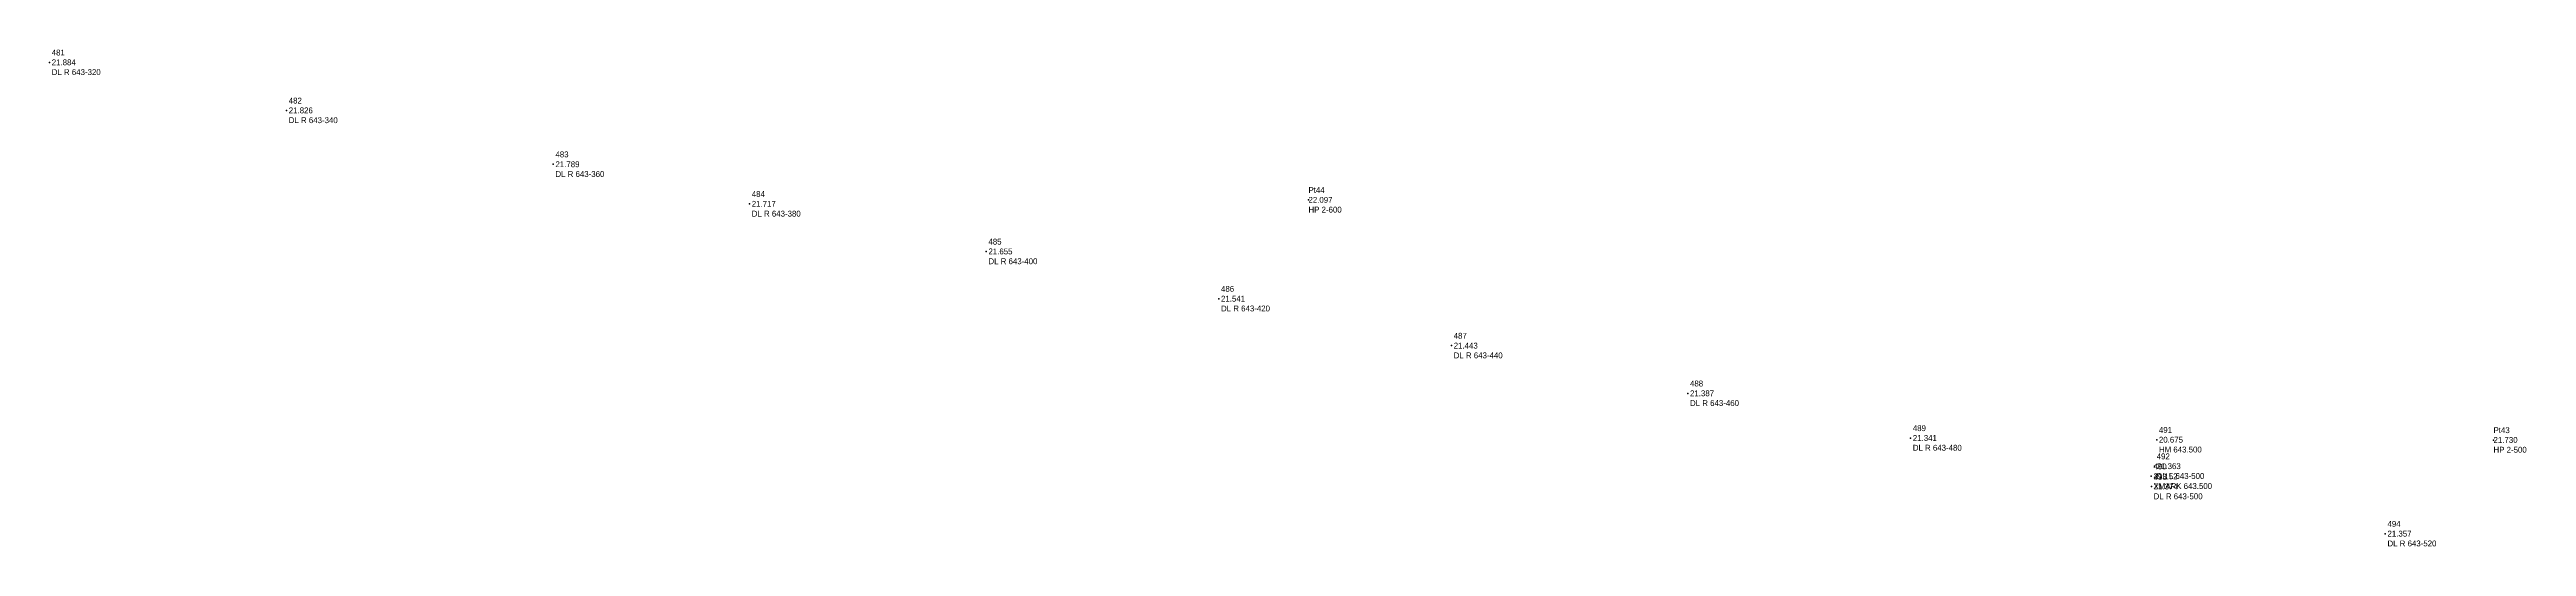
# Model space of a CAD drawing. Header units: metres. Extents: x 169978 to 830021, y 964681 to 1014880.
# Drawn here: x 176986.5 to 177197, y 975733.6 to 975775.9 of the extents above; entities that cross this region are included whole.
import ezdxf

# ---------------------------------------------------------------- set-up
doc = ezdxf.new("R2010")
doc.units = ezdxf.units.M

msp = doc.modelspace()

# ---------------------------------------------------------------- linework, layer by layer
at = {"layer": 'MDU TO TN 3MVN TOMLMR  CH 0-400 TO 5-800_SurveyPoint'}
for p in [(177093.5, 975763.1, 22.1), (177194.24, 975742.67, 21.73)]:
    msp.add_point(p, dxfattribs=at)
at = {"layer": 'MEJ TO TN CH635-600 TOCH647-200_Survey'}
for p in [(176986.48, 975774.8, 21.88), (177006.63, 975770.71, 21.83), (177029.3, 975766.13, 21.79), (177045.99, 975762.76, 21.72), (177066.11, 975758.71, 21.66), (177085.88, 975754.69, 21.54), (177105.66, 975750.7, 21.44), (177125.75, 975746.64, 21.39), (177144.69, 975742.84, 21.34), (177165.61, 975742.69, 20.68), (177165.15, 975739.58, 21.15), (177165.16, 975738.71, 21.37), (177165.42, 975740.44, 21.36), (177185.04, 975734.7, 21.36)]:
    msp.add_point(p, dxfattribs=at)

# ---------------------------------------------------------------- texts
at = {"layer": 'MDU TO TN 3MVN TOMLMR  CH 0-400 TO 5-800_SurveyPoint', "color": 7, "char_height": 0.5, "width": 4.5, "attachment_point": 4}
for s, insert in [('Pt44\\P22.097\\PHP 2-600', (177093.5, 975763.1, 22.1)), ('Pt43\\P21.730\\PHP 2-500', (177194.24, 975742.67, 21.73))]:
    msp.add_mtext(s, dxfattribs=dict(at, insert=insert))
at = {"layer": 'MEJ TO TN CH635-600 TOCH647-200_Survey', "char_height": 0.5, "attachment_point": 4}
for s, insert, width in [(' 481\\P 21.884\\P DL R 643-320', (176986.48, 975774.8, 21.88), 6.5), (' 482\\P 21.826\\P DL R 643-340', (177006.63, 975770.71, 21.83), 6.5), (' 483\\P 21.789\\P DL R 643-360', (177029.3, 975766.13, 21.79), 6.5), (' 484\\P 21.717\\P DL R 643-380', (177045.99, 975762.76, 21.72), 6.5), (' 485\\P 21.655\\P DL R 643-400', (177066.11, 975758.71, 21.66), 6.5), (' 486\\P 21.541\\P DL R 643-420', (177085.88, 975754.69, 21.54), 6.5), (' 487\\P 21.443\\P DL R 643-440', (177105.66, 975750.7, 21.44), 6.5), (' 488\\P 21.387\\P DL R 643-460', (177125.75, 975746.64, 21.39), 6.5), (' 489\\P 21.341\\P DL R 643-480', (177144.69, 975742.84, 21.34), 6.5), (' 491\\P 20.675\\P HM 643.500', (177165.61, 975742.69, 20.68), 5.5), (' 490\\P 21.152\\P XMARK 643.500', (177165.15, 975739.58, 21.15), 7), (' 492\\P 21.363\\P DL L 643-500', (177165.42, 975740.44, 21.36), 6.5), (' 493\\P 21.374\\P DL R 643-500', (177165.16, 975738.71, 21.37), 6.5), (' 494\\P 21.357\\P DL R 643-520', (177185.04, 975734.7, 21.36), 6.5)]:
    msp.add_mtext(s, dxfattribs=dict(at, insert=insert, width=width))

doc.saveas('drawing.dxf')
